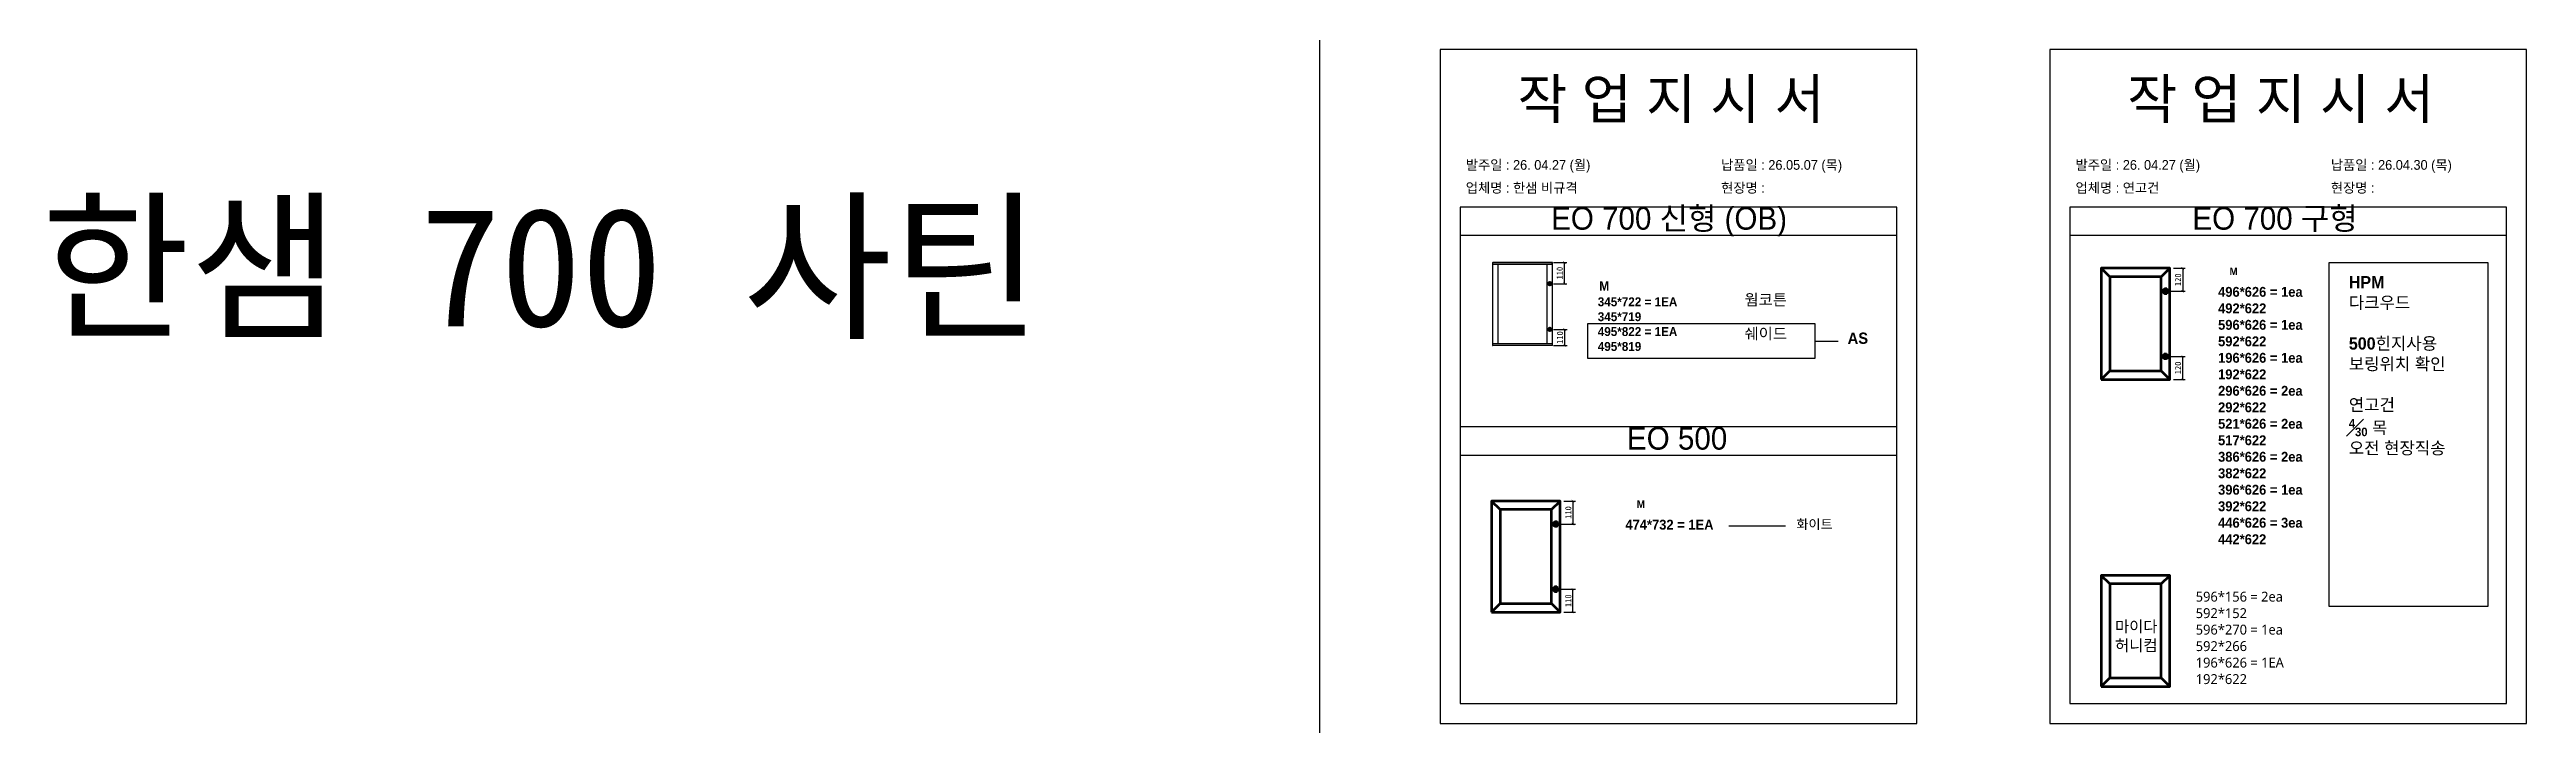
# Model space of a CAD drawing. Header units: millimetres. Extents: x -44117 to 256353, y -2095463 to 65325.
# Drawn here: x 105175 to 115170, y -902522 to -899802 of the extents above; entities that cross this region are included whole.
import ezdxf

# ---------------------------------------------------------------- set-up
doc = ezdxf.new("R2010")
doc.units = ezdxf.units.MM
doc.header["$LTSCALE"] = 10
doc.layers.add('Layer1', color=7, linetype='Continuous', lineweight=70)
doc.styles.add('MtX_Gulim', font='')
doc.styles.get('MtX_Gulim').set_extended_font_data('Gulim', bold=True)
doc.dimstyles.new('ISO-25', dxfattribs={"dimtxt": 2.5, "dimasz": 2.5, "dimexe": 1, "dimexo": 1, "dimtad": 1, "dimtxsty": 'Standard', "dimblk": 'ARCHTICK', "dimcen": 2.5, "dimadec": 0, "dimazin": 0, "dimtfac": 1, "dimtmove": 0, "dimatfit": 3, "dimfxl": 0, "dimarcsym": 0})

msp = doc.modelspace()

# ---------------------------------------------------------------- texts
at = {"linetype": 'Continuous', "style": 'MtX_Gulim'}
for height, p in [(30.31593, (113972.1775, -900712.73843)), (37.49849, (111428.36563, -900775.01136)), (30.31593, (111580.28849, -901652.41831))]:
    msp.add_text('M', height=height, dxfattribs=at).set_placement(p)
at = {"attachment_point": 1}
for s, width, gutter_width, heights, insert, char_height in [('{\\fGulim|b0|i0|c129|p50;작 업 지 시 서}', 3786.0728481, 14.30944, [-178.40505], (111098.96812, -899921.42187), 160.2657825), ('{\\fGulim|b0|i0|c129|p50;작 업 지 시 서}', 3786.0728481, 14.30944, [-178.40505], (113559.58958, -899921.42187), 160.2657825), ('\\pt11;{\\fGulim|b0|i0|c129|p50;발주일 : 26. 04.27 (월)}', 3786.0728481, 14.30944, [39.49878], (110890.12524, -900248.16559), 39.2651167), ('{\\fGulim|b0|i0|c129|p50;납품일 : 26.05.07 (목)}', 3786.0728481, 14.30944, [40.16974], (111920.38006, -900248.16559), 39.2651167), ('\\pt11;{\\fGulim|b0|i0|c129|p50;발주일 : 26. 04.27 (월)}', 3786.0728481, 14.30944, [39.49878], (113350.74669, -900248.16559), 39.2651167), ('{\\fGulim|b0|i0|c129|p50;납품일 : 26.04.30 (목)}', 3786.0728481, 14.30944, [40.16974], (114381.00151, -900248.16559), 39.2651167), ('{\\f굴림|b0|i0|c129|p50;한샘} 700 {\\f굴림|b0|i0|c129|p50;사틴}', 5072.1082947, 2395.6482, [-533.35869], (105140.70232, -900440.16737), 479.1296392), ('{\\f굴림|b0|i0|c129|p50;한샘} 700 {\\f굴림|b0|i0|c129|p50;사틴}', 5072.1082947, 2395.6482, [-533.35869], (105140.70232, -900440.16737), 479.1296392), ('{\\f굴림|b0|i0|c129|p50;한샘} 700 {\\f굴림|b0|i0|c129|p50;사틴}', 5072.1082947, 2395.6482, [-533.35869], (105140.70232, -900440.16737), 479.1296392), ('{\\f굴림|b0|i0|c129|p50;한샘} 700 {\\f굴림|b0|i0|c129|p50;사틴}', 5072.1082947, 2395.6482, [-533.35869], (105140.70232, -900440.16737), 479.1296392), ('{\\f굴림|b0|i0|c129|p50;한샘} 700 {\\f굴림|b0|i0|c129|p50;사틴}', 5072.1082947, 2395.6482, [-533.35869], (105140.70232, -900440.16737), 479.1296392), ('{\\fGulim|b0|i0|c129|p50;업체명 : 한샘 비규격}', 3786.0728481, 14.30944, [41.34032], (110890.12524, -900340.4972), 39.2651167), ('{\\fGulim|b0|i0|c129|p50;현장명 :}', 3786.0728481, 14.30944, [45.21037], (111920.38006, -900340.4972), 39.2651167), ('{\\fGulim|b0|i0|c129|p50;업체명 : 연고건}', 3786.0728481, 14.30944, [41.34032], (113350.74669, -900340.4972), 39.2651167), ('{\\fGulim|b0|i0|c129|p50;현장명 :}', 3786.0728481, 14.30944, [45.21037], (114381.00151, -900340.4972), 39.2651167), ('{\\fGulim|b0|i0|c129|p50;EO 700 신형 (OB)}', 2155.3243433, 8.14604, [-114.80382], (111234.35178, -900438.00266), 91.2356303), ('{\\fGulim|b0|i0|c129|p50;EO 700 구형}', 2155.3243433, 8.14604, [-101.80487], (113822.32306, -900438.00266), 91.2356303), ('{\\f굴림|b1|i0|c129|p50;HPM\\P다크우드\\P\\P500힌지사용\\P보링위치 확인\\P\\P연고건\\P\\A1;{\\H0.7x;\\S4#30;} 목\\P오전 현장직송}', 14951.96347, 192.2955, [-728.67566], (114453.63802, -900716.50958), 49.4474137), ('{\\f굴림|b1|i0|c129|p50;345*722 = 1EA\\P\\C1;345*719\\P\\C256;495*822 = 1EA\\P\\C1;495*819}', 10891.9816234, 140.08053, [-217.41071], (111422.69896, -900802.36295), 36.0207087), ('{\\f굴림|b1|i0|c129|p50;웜코튼}', 13746.5878503, 176.7933, [-49.06916], (112014.9629, -900789.59828), 45.4611341), ('{\\f굴림|b1|i0|c129|p50;496*626 = 1ea\\P\\C1;492*622\\P\\C256;596*626 = 1ea\\P\\C1;592*622\\P\\C256;196*626 = 1ea\\P\\C1;192*622\\P\\C256;296*626 = 2ea\\P\\C1;292*622\\P\\C256;521*626 = 2ea\\P\\C1;517*622\\P\\C256;386*626 = 2ea\\P\\C1;382*622\\P\\C256;396*626 = 1ea\\P\\C1;392*622\\P\\C256;446*626 = 3ea\\P\\C1;442*622}', 12072.7918459, 155.2668, [-1040.39318], (113925.98028, -900760.21903), 39.9257485), ('{\\f굴림|b1|i0|c129|p50;쉐이드}', 13746.5878503, 176.7933, [-50.51237], (112014.9629, -900926.07871), 45.4611341), ('{\\f굴림|b1|i0|c129|p50;AS}', 13746.5878503, 176.7933, [-46.78408], (112431.05981, -900944.49042), 45.4611341), ('{\\fGulim|b0|i0|c129|p50;EO 500}', 2155.3243433, 8.14604, [-93.54386], (111540.51646, -901325.79671), 91.2356303), ('{\\f굴림|b1|i0|c129|p50;474*732 = 1EA}', 12072.7918459, 155.2668, [-41.14042], (111534.09127, -901699.89891), 39.9257485), ('{\\f굴림|b1|i0|c129|p50;화이트}', 11769.5052121, 151.36626, [-43.2475], (112224.15455, -901698.55373), 38.9227538), ('{\\f굴림|b1|i0|c129|p50;마이다\\P허니컴}', 13746.5878503, 176.7933, [-128.32548], (113510.25761, -902108.30649), 45.4611341)]:
    msp.add_mtext_dynamic_manual_height_columns(s, width=width, gutter_width=gutter_width, heights=heights, dxfattribs=dict(at, insert=insert, char_height=char_height))
at = {"lineweight": 0, "insert": (113835.63234, -901990.34165), "char_height": 39.9257485, "attachment_point": 1}
msp.add_mtext('{\\fNanumGothic|b0|i0|c129|p50;596*156 = 2ea\\P\\C1;592*152\\P\\C256;596*270 = 1ea\\P\\C1;592*266\\P\\C256;196*626 = 1EA\\P\\C1;192*622}', dxfattribs=at)

# ---------------------------------------------------------------- blocks, each defined once
blk = doc.blocks.new('_ArchTick')
at = {"color": 0, "linetype": 'ByBlock', "const_width": 0.15}
blk.add_lwpolyline([(-0.5, -0.5), (0.5, 0.5)], dxfattribs=at)
blk = doc.blocks.new('*D5975')
at = {"color": 0, "lineweight": -2}
for p, q in [((111244.5, -900662), (111297.9, -900662)), ((111287.9, -900747.2), (111287.9, -900662)), ((111244.5, -900747.2), (111297.9, -900747.2))]:
    blk.add_line(p, q, dxfattribs=at)
at = {"layer": 'Defpoints', "color": 0}
for p in [(111229.5, -900662), (111287.9, -900662), (111229.5, -900747.2)]:
    blk.add_point(p, dxfattribs=at)
at = {"color": 0, "lineweight": -2, "xscale": 10, "yscale": 10, "zscale": 10}
for p, rotation in [((111287.9, -900662), 90), ((111287.9, -900747.2), 270)]:
    blk.add_blockref('_ArchTick', p, dxfattribs=dict(at, rotation=rotation))
at = {"color": 0, "insert": (111269.2, -900704.6), "char_height": 25, "attachment_point": 5, "rotation": 90}
blk.add_mtext('110', dxfattribs=at)
blk = doc.blocks.new('*D5976')
at = {"color": 0, "lineweight": -2}
for p, q in [((111244.5, -900931.8), (111298.8, -900931.8)), ((111244.5, -900997.3), (111298.8, -900997.3)), ((111288.8, -900931.8), (111288.8, -900997.3))]:
    blk.add_line(p, q, dxfattribs=at)
at = {"layer": 'Defpoints', "color": 0}
for p in [(111229.5, -900931.8), (111229.5, -900997.3), (111288.8, -900997.3)]:
    blk.add_point(p, dxfattribs=at)
at = {"color": 0, "lineweight": -2, "xscale": 10, "yscale": 10, "zscale": 10}
for p, rotation in [((111288.8, -900931.8), 90), ((111288.8, -900997.3), 270)]:
    blk.add_blockref('_ArchTick', p, dxfattribs=dict(at, rotation=rotation))
at = {"color": 0, "insert": (111270.1, -900964.6), "char_height": 25, "attachment_point": 5, "rotation": 90}
blk.add_mtext('110', dxfattribs=at)
blk = doc.blocks.new('*D5977')
at = {"color": 0, "lineweight": -2}
for p, q in [((111268.2, -901717.2), (111332.5, -901717.2)), ((111285.8, -901624.5), (111332.5, -901624.5)), ((111322.5, -901624.5), (111322.5, -901717.2))]:
    blk.add_line(p, q, dxfattribs=at)
at = {"layer": 'Defpoints', "color": 0}
for p in [(111253.2, -901717.2), (111270.8, -901624.5), (111322.5, -901717.2)]:
    blk.add_point(p, dxfattribs=at)
at = {"color": 0, "lineweight": -2, "xscale": 10, "yscale": 10, "zscale": 10}
for p, rotation in [((111322.5, -901624.5), 90), ((111322.5, -901717.2), 270)]:
    blk.add_blockref('_ArchTick', p, dxfattribs=dict(at, rotation=rotation))
at = {"color": 0, "insert": (111303.8, -901670.8), "char_height": 25, "attachment_point": 5, "rotation": 90}
blk.add_mtext('110', dxfattribs=at)
blk = doc.blocks.new('*D5978')
at = {"color": 0, "lineweight": -2}
for p, q in [((111268.2, -901980.3), (111332.5, -901980.3)), ((111322.5, -902073.1), (111322.5, -901980.3)), ((111285.8, -902073.1), (111332.5, -902073.1))]:
    blk.add_line(p, q, dxfattribs=at)
at = {"layer": 'Defpoints', "color": 0}
for p in [(111253.2, -901980.3), (111322.5, -901980.3), (111270.8, -902073.1)]:
    blk.add_point(p, dxfattribs=at)
at = {"color": 0, "lineweight": -2, "xscale": 10, "yscale": 10, "zscale": 10}
for p, rotation in [((111322.5, -901980.3), 90), ((111322.5, -902073.1), 270)]:
    blk.add_blockref('_ArchTick', p, dxfattribs=dict(at, rotation=rotation))
at = {"color": 0, "insert": (111303.8, -902026.7), "char_height": 25, "attachment_point": 5, "rotation": 90}
blk.add_mtext('110', dxfattribs=at)
blk = doc.blocks.new('*D5979')
at = {"color": 0, "lineweight": -2}
for p, q in [((113746.5, -900684.8), (113793.2, -900684.8)), ((113783.2, -900684.8), (113783.2, -900777.5)), ((113728.8, -900777.5), (113793.2, -900777.5))]:
    blk.add_line(p, q, dxfattribs=at)
at = {"layer": 'Defpoints', "color": 0}
for p in [(113731.5, -900684.8), (113713.8, -900777.5), (113783.2, -900777.5)]:
    blk.add_point(p, dxfattribs=at)
at = {"color": 0, "lineweight": -2, "xscale": 10, "yscale": 10, "zscale": 10}
for p, rotation in [((113783.2, -900684.8), 90), ((113783.2, -900777.5), 270)]:
    blk.add_blockref('_ArchTick', p, dxfattribs=dict(at, rotation=rotation))
at = {"color": 0, "insert": (113764.4, -900731.2), "char_height": 25, "attachment_point": 5, "rotation": 90}
blk.add_mtext('120', dxfattribs=at)
blk = doc.blocks.new('*D5980')
at = {"color": 0, "lineweight": -2}
for p, q in [((113728.8, -901040.6), (113793.2, -901040.6)), ((113783.2, -901133.4), (113783.2, -901040.6)), ((113746.5, -901133.4), (113793.2, -901133.4))]:
    blk.add_line(p, q, dxfattribs=at)
at = {"layer": 'Defpoints', "color": 0}
for p in [(113713.8, -901040.6), (113783.2, -901040.6), (113731.5, -901133.4)]:
    blk.add_point(p, dxfattribs=at)
at = {"color": 0, "lineweight": -2, "xscale": 10, "yscale": 10, "zscale": 10}
for p, rotation in [((113783.2, -901040.6), 90), ((113783.2, -901133.4), 270)]:
    blk.add_blockref('_ArchTick', p, dxfattribs=dict(at, rotation=rotation))
at = {"color": 0, "insert": (113764.4, -901087), "char_height": 25, "attachment_point": 5, "rotation": 90}
blk.add_mtext('120', dxfattribs=at)

# ---------------------------------------------------------------- dimensions: what is measured, and where the dimension line sits
for base, p1, p2, angle, text, picture, middle in [((111287.90227, -900661.99641), (111229.51291, -900747.1521), (111229.51291, -900661.99641), 90, '110', '*D5975', (111269.15227, -900704.57426)), ((113783.16688, -900777.5446), (113731.46978, -900684.78266), (113713.78053, -900777.5446), 90, '120', '*D5979', (113764.41688, -900731.16363)), ((111288.83616, -900997.34308), (111229.51291, -900931.83245), (111229.51291, -900997.34308), 90, '110', '*D5976', (111270.08616, -900964.58776)), ((113783.16688, -901040.63339), (113731.46978, -901133.39533), (113713.78053, -901040.63339), 270, '120', '*D5980', (113764.41688, -901087.01436)), ((111322.54543, -901717.22449), (111270.84833, -901624.46254), (111253.15907, -901717.22449), 90, '110', '*D5977', (111303.79543, -901670.84352)), ((111322.54543, -901980.31328), (111270.84833, -902073.07522), (111253.15907, -901980.31328), 270, '110', '*D5978', (111303.79543, -902026.69425))]:
    dim = msp.add_linear_dim(base=base, p1=p1, p2=p2, angle=angle, text=text, dimstyle='ISO-25', override={"dimscale": 10, "dimasz": 1, "dimexo": 1.5, "dimtxsty": 'Standard'})
    dim.commit()
    dim.dimension.update_dxf_attribs({"geometry": picture, "text_midpoint": middle})

# ---------------------------------------------------------------- linework, layer by layer
for p, q in [((112629.72774, -900437.71489), (110866.80413, -900437.71489)), ((115090.34919, -900437.71489), (113327.42558, -900437.71489)), ((112629.72774, -900552.19045), (110866.80413, -900552.19045)), ((115090.34919, -900552.19045), (113327.42558, -900552.19045)), ((110998.49466, -900662.23732), (110998.49466, -900997.10216)), ((111239.9324, -900662.67096), (110998.49466, -900662.67096)), ((111239.9324, -900669.22371), (110998.49466, -900669.22371)), ((111239.69149, -900661.99641), (110998.73557, -900661.99641)), ((111019.93564, -900668.74189), (111019.93564, -900990.11578)), ((111218.2505, -900990.11578), (111218.2505, -900669.22371)), ((111238.72785, -900669.22371), (111238.72785, -900661.99641)), ((111239.9324, -900997.10216), (111239.9324, -900662.23732)), ((111239.9324, -900990.11578), (110998.49466, -900990.11578)), ((111239.9324, -900996.66853), (110998.49466, -900996.66853)), ((111239.69149, -900997.34308), (110998.73557, -900997.34308)), ((110999.69921, -900997.34308), (110999.69921, -900990.11578)), ((111238.72785, -900990.11578), (111238.72785, -900997.34308)), ((112298.0321, -900979.00192), (112393.33751, -900979.00192)), ((112629.72774, -901325.50895), (110866.80413, -901325.50895)), ((112629.72774, -901439.98451), (110866.80413, -901439.98451)), ((112180.76834, -901725.9937), (111951.77636, -901725.9937))]:
    msp.add_line(p, q)
at = {"color": 1}
for p in [(110300.49669, 21924.9366), (110300.49669, 14161.07811), (110300.49669, 18584.38997), (110300.49669, 10820.53148), (110300.49669, 18627.87121), (110300.49669, 10864.01272), (110300.49669, 15287.32457), (110300.49669, 7523.46608), (110300.49669, 3746.75115), (110300.49669, 21924.9366), (110300.49669, 14161.07811), (110300.49669, 18584.38997), (110300.49669, 10820.53148), (110300.49669, 18627.87121), (110300.49669, 10864.01272), (110300.49669, 15287.32457), (110300.49669, 7523.46608), (110300.49669, 3746.75115), (110300.49669, 21924.9366), (110300.49669, 14161.07811), (110300.49669, 18584.38997), (110300.49669, 10820.53148), (110300.49669, 18627.87121), (110300.49669, 10864.01272), (110300.49669, 15287.32457), (110300.49669, 7523.46608), (110300.49669, 3746.75115), (110300.49669, 21924.9366), (110300.49669, 14161.07811), (110300.49669, 18584.38997), (110300.49669, 10820.53148), (110300.49669, 18627.87121), (110300.49669, 10864.01272), (110300.49669, 15287.32457), (110300.49669, 7523.46608), (110300.49669, 3746.75115), (110300.49669, 21924.9366), (110300.49669, 14161.07811), (110300.49669, 18584.38997), (110300.49669, 10820.53148), (110300.49669, 18627.87121), (110300.49669, 10864.01272), (110300.49669, 15287.32457), (110300.49669, 7523.46608), (110300.49669, 3746.75115), (110300.49669, 21924.9366), (110300.49669, 14161.07811), (110300.49669, 18584.38997), (110300.49669, 10820.53148), (110300.49669, 18627.87121), (110300.49669, 10864.01272), (110300.49669, 15287.32457), (110300.49669, 7523.46608), (110300.49669, 3746.75115), (110300.49669, 21924.9366), (110300.49669, 14161.07811), (110300.49669, 18584.38997), (110300.49669, 10820.53148), (110300.49669, 18627.87121), (110300.49669, 10864.01272), (110300.49669, 15287.32457), (110300.49669, 7523.46608), (110300.49669, 3746.75115), (110300.49669, 21924.9366), (110300.49669, 14161.07811), (110300.49669, 18584.38997), (110300.49669, 10820.53148), (110300.49669, 18627.87121), (110300.49669, 10864.01272), (110300.49669, 15287.32457), (110300.49669, 7523.46608), (110300.49669, 3746.75115), (110300.49669, 21924.9366), (110300.49669, 14161.07811), (110300.49669, 18584.38997), (110300.49669, 10820.53148), (110300.49669, 18627.87121), (110300.49669, 10864.01272), (110300.49669, 15287.32457), (110300.49669, 7523.46608), (110300.49669, 3746.75115), (110300.49669, 21924.9366), (110300.49669, 14161.07811), (110300.49669, 18584.38997), (110300.49669, 10820.53148), (110300.49669, 18627.87121), (110300.49669, 10864.01272), (110300.49669, 15287.32457), (110300.49669, 7523.46608), (110300.49669, 3746.75115), (110300.49669, 12702.87182), (110300.49669, 4939.01333), (110300.49669, 9362.32519), (110300.49669, 1598.4667), (110300.49669, 9405.80642), (110300.49669, 1641.94794), (110300.49669, 6065.25979), (110300.49669, -1698.5987), (110300.49669, -5475.31363), (110300.49669, 12702.87182), (110300.49669, 4939.01333), (110300.49669, 9362.32519), (110300.49669, 1598.4667), (110300.49669, 9405.80642), (110300.49669, 1641.94794), (110300.49669, 6065.25979), (110300.49669, -1698.5987), (110300.49669, -5475.31363), (110300.49669, 12702.87182), (110300.49669, 4939.01333), (110300.49669, 9362.32519), (110300.49669, 1598.4667), (110300.49669, 9405.80642), (110300.49669, 1641.94794), (110300.49669, 6065.25979), (110300.49669, -1698.5987), (110300.49669, -5475.31363), (110300.49669, 12702.87182), (110300.49669, 4939.01333), (110300.49669, 9362.32519), (110300.49669, 1598.4667), (110300.49669, 9405.80642), (110300.49669, 1641.94794), (110300.49669, 6065.25979), (110300.49669, -1698.5987), (110300.49669, -5475.31363), (110300.49669, 12702.87182), (110300.49669, 4939.01333), (110300.49669, 9362.32519), (110300.49669, 1598.4667), (110300.49669, 9405.80642), (110300.49669, 1641.94794), (110300.49669, 6065.25979), (110300.49669, -1698.5987), (110300.49669, -5475.31363)]:
    msp.add_xline(p, (0, 1), dxfattribs=at)
for points in [[(110786.67124, -902522.12053), (112709.86063, -902522.12053), (112709.86063, -899802.18125), (110786.67124, -899802.18125)], [(113247.29269, -902522.12053), (115170.48208, -902522.12053), (115170.48208, -899802.18125), (113247.29269, -899802.18125)], [(114373.68207, -900661.15822), (115015.18487, -900661.15822), (115015.18487, -902049.55357), (114373.68207, -902049.55357)], [(111382.94196, -900908.52431), (112298.0321, -900908.52431), (112298.0321, -901049.47952), (111382.94196, -901049.47952)]]:
    msp.add_lwpolyline(points, close=True)
for points in [[(110866.80413, -900437.71489), (110866.80413, -902441.98764), (112629.72774, -902441.98764), (112629.72774, -900437.71489)], [(113327.42558, -900437.71489), (113327.42558, -902441.98764), (115090.34919, -902441.98764), (115090.34919, -900437.71489)]]:
    msp.add_lwpolyline(points)
for centre, start, end in [((111239.69149, -900662.23732), 0, 90), ((110998.73557, -900997.10217), 180, 270), ((111239.69149, -900997.10217), 270, 0)]:
    msp.add_arc(centre, 0.24091, start, end)
at = {"layer": 'Layer1'}
for p, q in [((113489.01333, -900719.41929), (113454.3767, -900684.78266)), ((113696.83315, -900719.41929), (113731.46978, -900684.78266)), ((111229.51291, -900738.27309), (111229.51291, -900756.03111)), ((113713.78053, -900763.14749), (113713.78053, -900791.94171)), ((111229.51291, -900940.71146), (111229.51291, -900922.95344)), ((113454.3767, -901133.39533), (113489.01333, -901098.7587)), ((113731.46978, -901133.39533), (113696.83315, -901098.7587)), ((113696.83315, -901098.7587), (113731.46978, -901133.39533)), ((113713.78053, -901055.0305), (113713.78053, -901026.23628)), ((111028.39188, -901659.09918), (110993.75525, -901624.46254)), ((111236.21169, -901659.09918), (111270.84833, -901624.46254)), ((111253.15907, -901702.82738), (111253.15907, -901731.6216)), ((111253.15907, -901994.71038), (111253.15907, -901965.91617)), ((113489.01333, -901959.1132), (113454.3767, -901924.47657)), ((113696.83315, -901959.1132), (113731.46978, -901924.47657)), ((110993.75525, -902073.07522), (111028.39188, -902038.43859)), ((111270.84833, -902073.07522), (111236.21169, -902038.43859)), ((111236.21169, -902038.43859), (111270.84833, -902073.07522)), ((113454.3767, -902373.08924), (113489.01333, -902338.45261)), ((113731.46978, -902373.08924), (113696.83315, -902338.45261)), ((113696.83315, -902338.45261), (113731.46978, -902373.08924))]:
    msp.add_line(p, q, dxfattribs=at)
for points in [[(113454.3767, -901133.39533), (113731.46978, -901133.39533), (113731.46978, -900684.78266), (113454.3767, -900684.78266)], [(113489.01333, -901098.7587), (113696.83315, -901098.7587), (113696.83315, -900719.41929), (113489.01333, -900719.41929)], [(111238.39192, -900747.1521), (111220.6339, -900747.1521)], [(113728.17763, -900777.5446), (113699.38342, -900777.5446)], [(111238.39192, -900931.83245), (111220.6339, -900931.83245)], [(113728.17763, -901040.63339), (113699.38342, -901040.63339)], [(110993.75525, -902073.07522), (111270.84833, -902073.07522), (111270.84833, -901624.46254), (110993.75525, -901624.46254)], [(111028.39188, -902038.43859), (111236.21169, -902038.43859), (111236.21169, -901659.09918), (111028.39188, -901659.09918)], [(111267.55618, -901717.22449), (111238.76197, -901717.22449)], [(111267.55618, -901980.31328), (111238.76197, -901980.31328)], [(113454.3767, -902373.08924), (113731.46978, -902373.08924), (113731.46978, -901924.47657), (113454.3767, -901924.47657)], [(113489.01333, -902338.45261), (113696.83315, -902338.45261), (113696.83315, -901959.1132), (113489.01333, -901959.1132)]]:
    msp.add_lwpolyline(points, close=True, dxfattribs=at)
for centre, radius in [((111229.51291, -900747.1521), 5.91934), ((113713.78053, -900777.5446), 9.59807), ((111229.51291, -900931.83245), 5.91934), ((113713.78053, -901040.63339), 9.59807), ((111253.15907, -901717.22449), 9.59807), ((111253.15907, -901980.31328), 9.59807)]:
    msp.add_circle(centre, radius, dxfattribs=at)

msp.set_redraw_order([(e.dxf.handle, doc.entitydb.next_handle()) for e in msp.query("TEXT MTEXT ATTDEF DIMENSION ARC_DIMENSION")])  # texts and dimensions are drawn at this point

doc.saveas('drawing.dxf')
